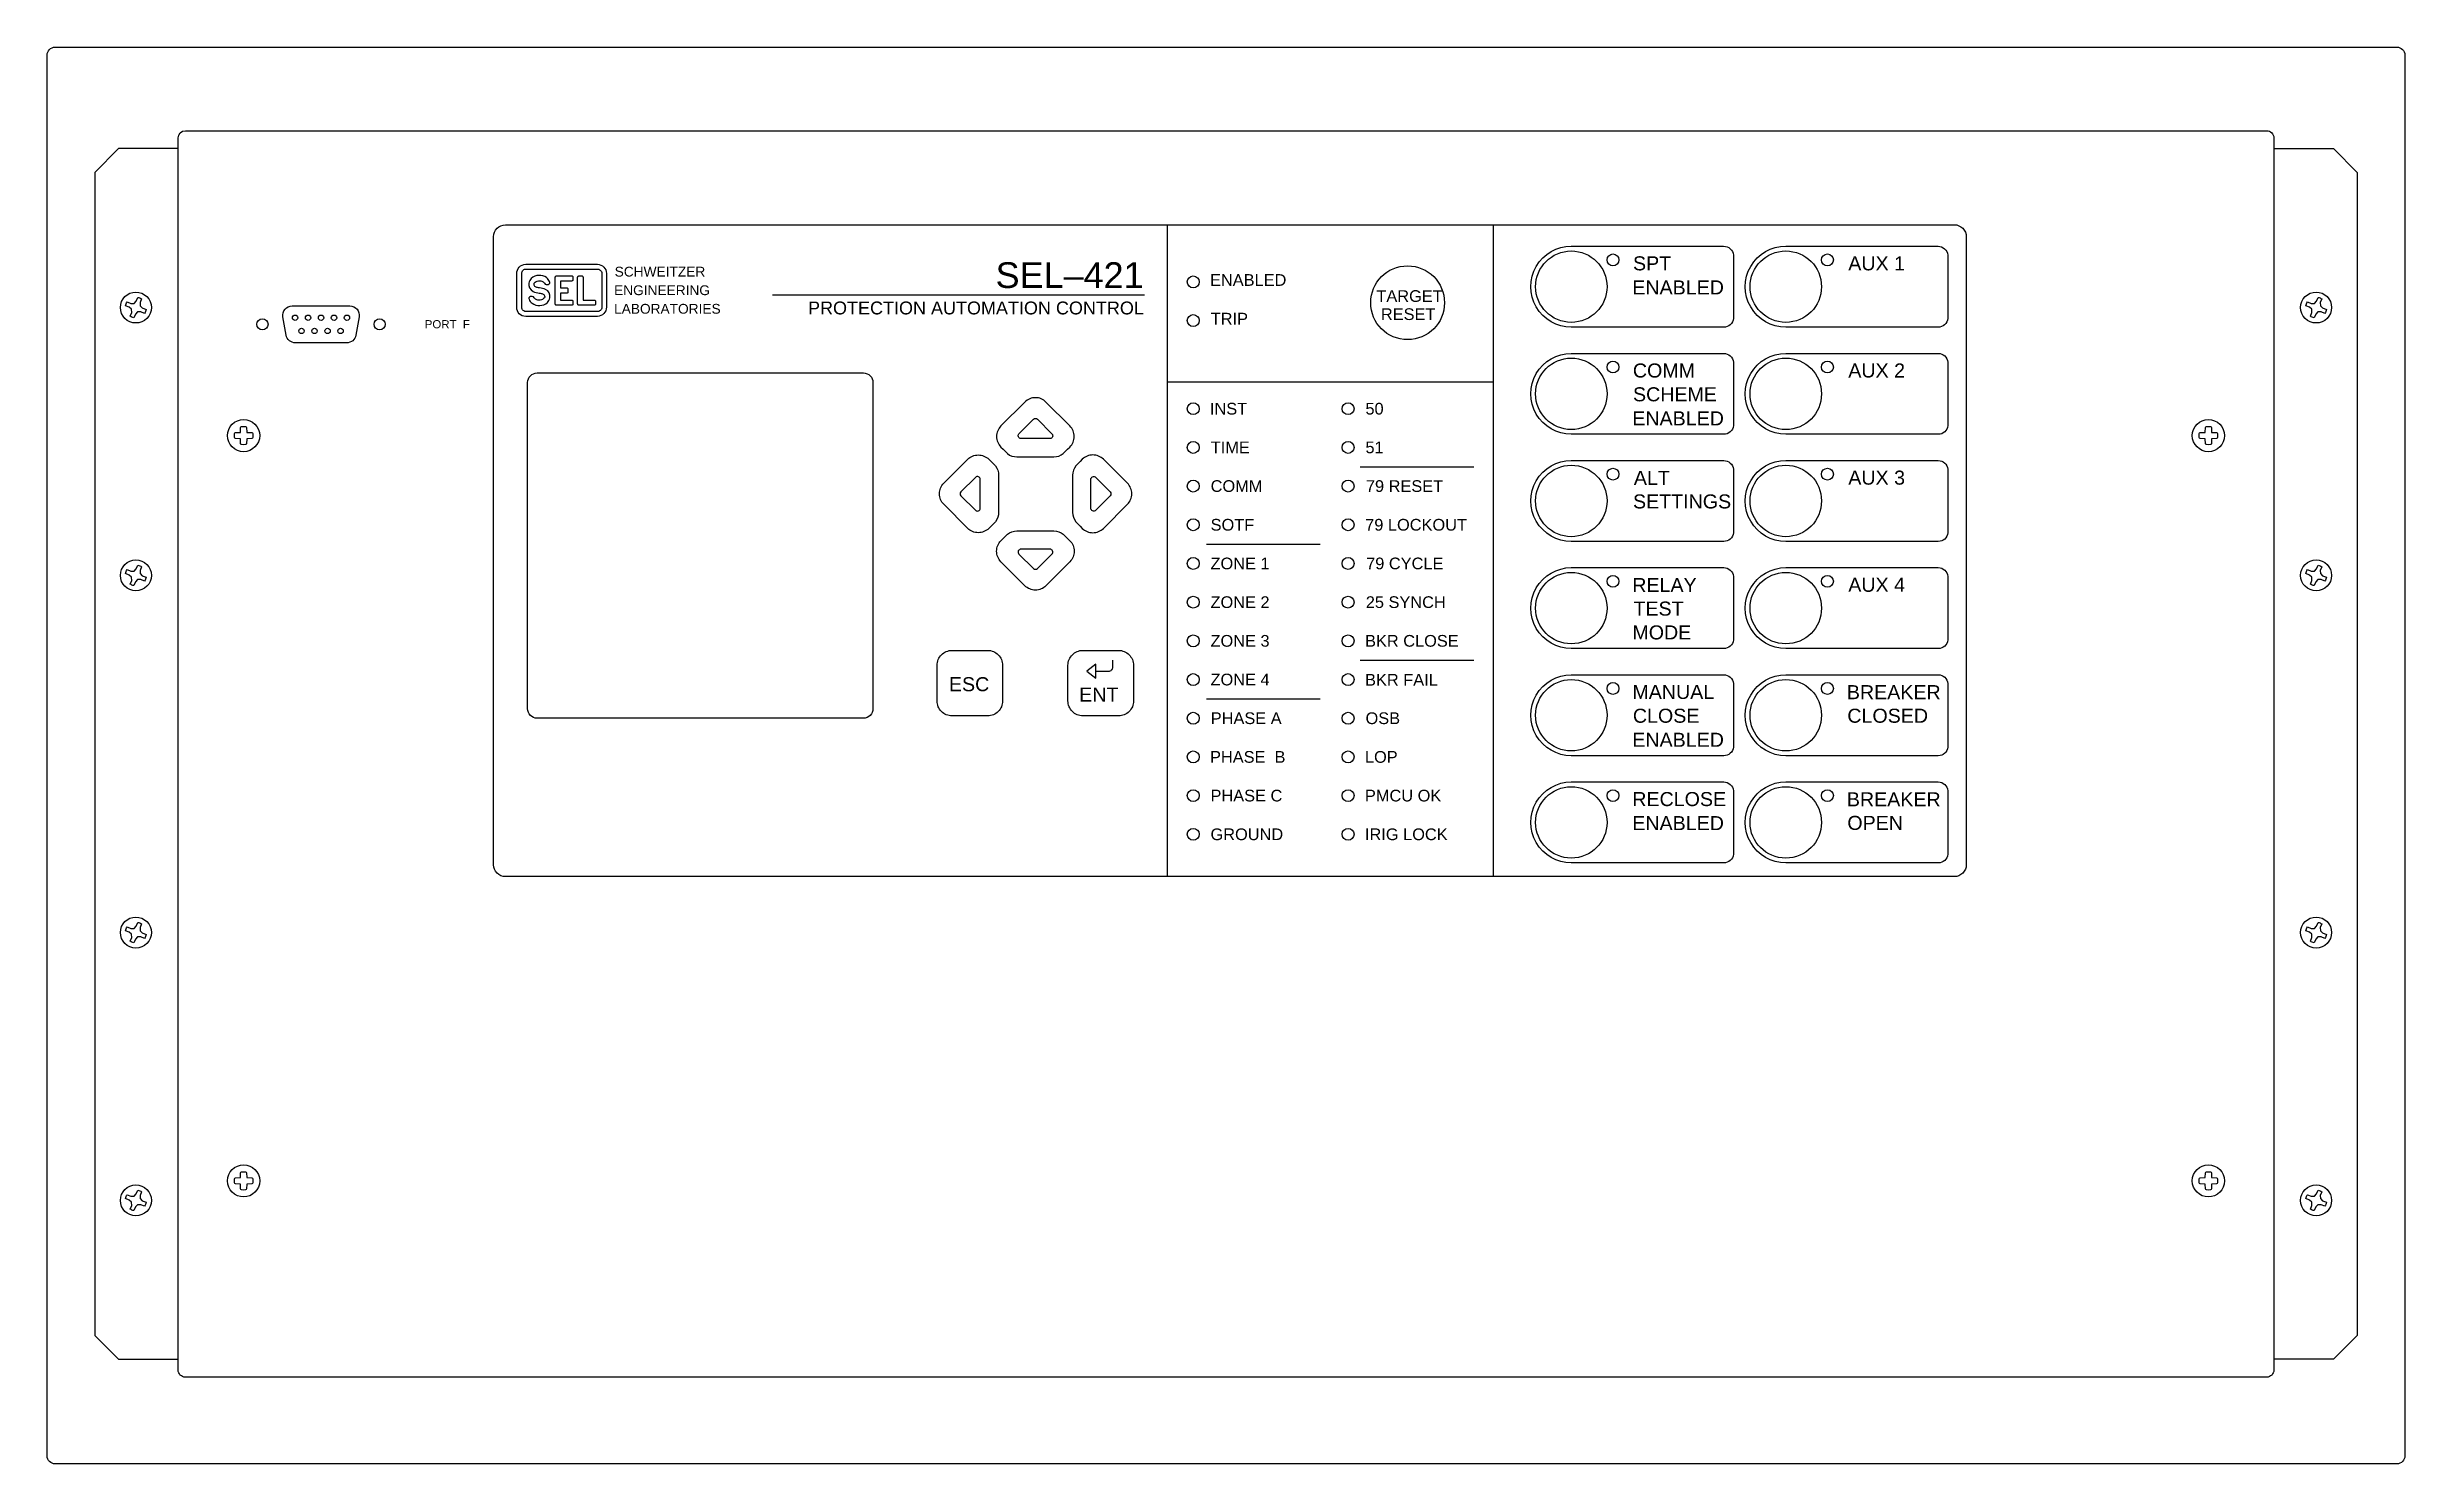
# Model space of a CAD drawing. Extents: x 1 to 47.7, y 0.3 to 34.2.
# Drawn here: x 3.2 to 23, y 6 to 17.9 of the extents above; entities that cross this region are included whole.
import ezdxf

# ---------------------------------------------------------------- set-up
doc = ezdxf.new("R2010")
doc.units = 0
doc.header["$MEASUREMENT"] = 0
for name, color, linetype in [('3_1__H__HORIZONTAL_RACK_MO', 7, 'CONTINUOUS'), ('3_2__3__HORIZONTAL_PANEL_M', 7, 'CONTINUOUS'), ('7_0______DWG_', 7, 'CONTINUOUS')]:
    doc.layers.add(name, color=color, linetype=linetype)
doc.styles.add('ARIAL', font='arial.ttf')

msp = doc.modelspace()

# ---------------------------------------------------------------- texts
at = {"layer": '7_0______DWG_', "style": 'ARIAL'}
for s, height, p in [('SCHWEITZER', 0.0824, (7.966, 15.973)), ('SEL–421', 0.2163, (11.165, 15.877)), ('SPT', 0.118, (16.518, 16.025)), ('AUX 1', 0.118, (18.326, 16.025)), ('ENGINEERING', 0.08237, (7.961, 15.817)), ('ENABLED', 0.0983, (12.966, 15.895)), ('TARGET', 0.0983, (14.363, 15.76)), ('ENABLED', 0.118, (16.512, 15.823)), ('LABORATORIES', 0.08237, (7.961, 15.661)), ('PROTECTION AUTOMATION CONTROL', 0.10817, (9.59, 15.655)), ('TRIP', 0.0983, (12.972, 15.57)), ('RESET', 0.0983, (14.401, 15.608)), ('PORT  F', 0.0688, (6.371, 15.538)), ('COMM', 0.118, (16.517, 15.125)), ('AUX 2', 0.118, (18.326, 15.125)), ('INST', 0.0983, (12.965, 14.814)), ('50', 0.0983, (14.271, 14.814)), ('SCHEME', 0.118, (16.518, 14.925)), ('ENABLED', 0.118, (16.512, 14.723)), ('TIME', 0.0983, (12.972, 14.489)), ('51', 0.0983, (14.271, 14.489)), ('COMM', 0.0983, (12.971, 14.164)), ('79 RESET', 0.0983, (14.275, 14.164)), ('ALT', 0.118, (16.525, 14.223)), ('AUX 3', 0.118, (18.326, 14.225)), ('SETTINGS', 0.118, (16.518, 14.025)), ('SOTF', 0.0983, (12.971, 13.839)), ('79 LOCKOUT', 0.0983, (14.269, 13.839)), ('ZONE 1', 0.0983, (12.97, 13.514)), ('79 CYCLE', 0.0983, (14.277, 13.514)), ('ZONE 2', 0.0983, (12.97, 13.189)), ('25 SYNCH', 0.0983, (14.274, 13.189)), ('RELAY', 0.118, (16.512, 13.323)), ('AUX 4', 0.118, (18.326, 13.325)), ('TEST', 0.118, (16.522, 13.125)), ('ZONE 3', 0.0983, (12.97, 12.864)), ('BKR CLOSE', 0.0983, (14.268, 12.864)), ('MODE', 0.118, (16.513, 12.925)), ('ESC', 0.118, (10.773, 12.49)), ('ENT', 0.118, (11.867, 12.403)), ('ZONE 4', 0.0983, (12.97, 12.539)), ('BKR FAIL', 0.0983, (14.268, 12.537)), ('MANUAL', 0.118, (16.513, 12.425)), ('BREAKER', 0.118, (18.314, 12.423)), ('PHASE A', 0.0983, (12.972, 12.214)), ('OSB', 0.0983, (14.272, 12.214)), ('CLOSE', 0.118, (16.517, 12.225)), ('CLOSED', 0.118, (18.318, 12.225)), ('ENABLED', 0.118, (16.512, 12.023)), ('PHASE  B', 0.0983, (12.966, 11.889)), ('LOP', 0.0983, (14.267, 11.889)), ('PHASE C', 0.0983, (12.97, 11.564)), ('PMCU OK', 0.0983, (14.267, 11.564)), ('RECLOSE', 0.118, (16.512, 11.525)), ('BREAKER', 0.118, (18.314, 11.523)), ('GROUND', 0.0983, (12.97, 11.239)), ('IRIG LOCK', 0.0983, (14.267, 11.239)), ('ENABLED', 0.118, (16.512, 11.323)), ('OPEN', 0.118, (18.318, 11.325))]:
    msp.add_text(s, height=height, dxfattribs=at).set_placement(p)

# ---------------------------------------------------------------- linework, layer by layer
at = {"layer": '3_1__H__HORIZONTAL_RACK_MO'}
for points in [[(4.3, 17.048), (3.8, 17.048), (3.6, 16.848), (3.6, 7.078), (3.8, 6.878), (4.3, 6.878)], [(21.9, 17.048), (22.4, 17.048), (22.6, 16.848), (22.6, 7.078), (22.4, 6.878), (21.9, 6.878)]]:
    msp.add_lwpolyline(points, dxfattribs=at)
for points in [[(4.361, 17.198), (21.839, 17.198, -0.414215), (21.9, 17.137), (21.9, 6.789, -0.414214), (21.839, 6.728), (4.361, 6.728, -0.414214), (4.3, 6.789), (4.3, 17.137, -0.414212)], [(4.018, 15.664), (3.986, 15.677), (3.96, 15.677), (3.942, 15.658), (3.929, 15.627, -0.101001), (3.897, 15.64), (3.91, 15.671), (3.909, 15.698), (3.89, 15.716), (3.859, 15.728, -0.101024), (3.872, 15.761), (3.904, 15.748), (3.93, 15.748), (3.948, 15.767), (3.961, 15.798, -0.10107), (3.993, 15.785), (3.98, 15.754), (3.981, 15.728), (3.999, 15.71), (4.031, 15.697, -0.101055)], [(22.328, 15.664), (22.296, 15.677), (22.27, 15.677), (22.252, 15.658), (22.239, 15.627, -0.101001), (22.207, 15.64), (22.22, 15.671), (22.219, 15.698), (22.2, 15.716), (22.169, 15.728, -0.101024), (22.182, 15.761), (22.214, 15.748), (22.24, 15.748), (22.258, 15.767), (22.271, 15.798, -0.10107), (22.303, 15.785), (22.29, 15.754), (22.291, 15.728), (22.309, 15.71), (22.341, 15.697, -0.101055)], [(4.018, 13.414), (3.986, 13.427), (3.96, 13.427), (3.942, 13.408), (3.929, 13.377, -0.101001), (3.897, 13.39), (3.91, 13.421), (3.909, 13.448), (3.89, 13.466), (3.859, 13.478, -0.101024), (3.872, 13.511), (3.904, 13.498), (3.93, 13.498), (3.948, 13.517), (3.961, 13.548, -0.10107), (3.993, 13.535), (3.98, 13.504), (3.981, 13.478), (3.999, 13.46), (4.031, 13.447, -0.101055)], [(22.328, 13.414), (22.296, 13.427), (22.27, 13.427), (22.252, 13.408), (22.239, 13.377, -0.101001), (22.207, 13.39), (22.22, 13.421), (22.219, 13.448), (22.2, 13.466), (22.169, 13.478, -0.101024), (22.182, 13.511), (22.214, 13.498), (22.24, 13.498), (22.258, 13.517), (22.271, 13.548, -0.10107), (22.303, 13.535), (22.29, 13.504), (22.291, 13.478), (22.309, 13.46), (22.341, 13.447, -0.101055)], [(4.018, 10.414), (3.986, 10.427), (3.96, 10.427), (3.942, 10.408), (3.929, 10.377, -0.101001), (3.897, 10.39), (3.91, 10.421), (3.909, 10.448), (3.89, 10.466), (3.859, 10.478, -0.101024), (3.872, 10.511), (3.904, 10.498), (3.93, 10.498), (3.948, 10.517), (3.961, 10.548, -0.10107), (3.993, 10.535), (3.98, 10.504), (3.981, 10.478), (3.999, 10.46), (4.031, 10.447, -0.101055)], [(22.328, 10.414), (22.296, 10.427), (22.27, 10.427), (22.252, 10.408), (22.239, 10.377, -0.101001), (22.207, 10.39), (22.22, 10.421), (22.219, 10.448), (22.2, 10.466), (22.169, 10.478, -0.101024), (22.182, 10.511), (22.214, 10.498), (22.24, 10.498), (22.258, 10.517), (22.271, 10.548, -0.10107), (22.303, 10.535), (22.29, 10.504), (22.291, 10.478), (22.309, 10.46), (22.341, 10.447, -0.101055)], [(4.018, 8.164), (3.986, 8.177), (3.96, 8.177), (3.942, 8.158), (3.929, 8.127, -0.101001), (3.897, 8.14), (3.91, 8.171), (3.909, 8.198), (3.89, 8.216), (3.859, 8.228, -0.101024), (3.872, 8.261), (3.904, 8.248), (3.93, 8.248), (3.948, 8.267), (3.961, 8.298, -0.10107), (3.993, 8.285), (3.98, 8.254), (3.981, 8.228), (3.999, 8.21), (4.031, 8.197, -0.101055)], [(22.328, 8.164), (22.296, 8.177), (22.27, 8.177), (22.252, 8.158), (22.239, 8.127, -0.101001), (22.207, 8.14), (22.22, 8.171), (22.219, 8.198), (22.2, 8.216), (22.169, 8.228, -0.101024), (22.182, 8.261), (22.214, 8.248), (22.24, 8.248), (22.258, 8.267), (22.271, 8.298, -0.10107), (22.303, 8.285), (22.29, 8.254), (22.291, 8.228), (22.309, 8.21), (22.341, 8.197, -0.101055)]]:
    msp.add_lwpolyline(points, format="xyb", close=True, dxfattribs=at)
for centre in [(3.945, 15.713), (22.255, 15.713), (3.945, 13.463), (22.255, 13.463), (3.945, 10.463), (22.255, 10.463), (3.945, 8.213), (22.255, 8.213)]:
    msp.add_circle(centre, 0.13, dxfattribs=at)
at = {"layer": '3_2__3__HORIZONTAL_PANEL_M'}
msp.add_lwpolyline([(3.267, 17.9), (22.932, 17.9, -0.414082), (23, 17.833), (23, 6.068, -0.414079), (22.933, 6), (3.268, 6, -0.414081), (3.2, 6.067), (3.2, 17.832, -0.414077)], format="xyb", close=True, dxfattribs=at)
at = {"layer": '7_0______DWG_'}
for points in [[(7.049, 16.408), (19.217, 16.408, -0.414315), (19.317, 16.308), (19.317, 11.033, -0.414634), (19.217, 10.933), (7.049, 10.933, -0.414229), (6.949, 11.033), (6.949, 16.308, -0.414193)], [(7.219, 15.638, -0.4132), (7.143, 15.714), (7.143, 15.998, -0.404471), (7.219, 16.076), (7.821, 16.076, -0.4132), (7.897, 15.999), (7.897, 15.716, -0.404471), (7.821, 15.638)], [(16, 16.228), (17.279, 16.228, -0.385887), (17.361, 16.154), (17.361, 15.621, -0.395152), (17.279, 15.548), (16, 15.548, -1.000771)], [(17.801, 16.228), (19.08, 16.228, -0.385887), (19.161, 16.154), (19.161, 15.621, -0.395152), (19.08, 15.548), (17.801, 15.548, -1.000771)], [(7.225, 15.679, -0.420704), (7.185, 15.714), (7.185, 15.999, -0.441125), (7.225, 16.036), (7.818, 16.036, -0.420704), (7.858, 16), (7.858, 15.715, -0.441125), (7.818, 15.679)], [(7.329, 15.983, 0.192116), (7.265, 15.957, 0.12608), (7.245, 15.918, 0.336344), (7.281, 15.848, 0.087668), (7.333, 15.834, -0.022201), (7.348, 15.832, -0.039737), (7.359, 15.828, -0.23043), (7.378, 15.81, -0.182747), (7.376, 15.795, -0.221111), (7.341, 15.776, -0.058363), (7.32, 15.775, -0.13415), (7.297, 15.787, 0.006668), (7.285, 15.802, 0.085557), (7.282, 15.804, 0.231613), (7.252, 15.801, 0.170757), (7.246, 15.794, 0.118457), (7.247, 15.782, 0.153081), (7.273, 15.749, 0.186266), (7.338, 15.73, 0.192116), (7.402, 15.755, 0.12608), (7.422, 15.794, 0.336344), (7.386, 15.864, 0.087668), (7.334, 15.878, -0.022201), (7.319, 15.881, -0.039737), (7.308, 15.884, -0.23043), (7.289, 15.902, -0.182747), (7.291, 15.917, -0.221111), (7.325, 15.936, -0.058363), (7.347, 15.937, -0.13415), (7.369, 15.925, 0.006668), (7.382, 15.91, 0.085557), (7.384, 15.908, 0.231613), (7.415, 15.911, 0.170757), (7.421, 15.918, 0.118457), (7.419, 15.931, 0.153081), (7.393, 15.964, 0.186266)], [(7.467, 15.744), (7.467, 15.966, -0.076988), (7.468, 15.972, -0.100965), (7.47, 15.976, -0.102674), (7.474, 15.978, -0.07201), (7.479, 15.979), (7.604, 15.979, -0.048364), (7.608, 15.978, -0.116354), (7.613, 15.975, -0.122593), (7.615, 15.971, -0.034253), (7.616, 15.967), (7.616, 15.947, -0.034253), (7.615, 15.943, -0.122593), (7.613, 15.939, -0.116354), (7.608, 15.936, -0.048364), (7.604, 15.935), (7.51, 15.935), (7.51, 15.877), (7.565, 15.877, -0.060703), (7.568, 15.877, -0.109475), (7.571, 15.875, -0.113248), (7.573, 15.871, -0.051552), (7.573, 15.867), (7.573, 15.843, -0.051552), (7.573, 15.839, -0.113248), (7.571, 15.836, -0.109475), (7.568, 15.834, -0.060703), (7.565, 15.833), (7.51, 15.833), (7.51, 15.776), (7.604, 15.776, -0.048364), (7.608, 15.775, -0.116354), (7.613, 15.772, -0.122593), (7.615, 15.768, -0.034253), (7.616, 15.764), (7.616, 15.743, -0.034253), (7.615, 15.739, -0.122593), (7.613, 15.735, -0.116354), (7.608, 15.732, -0.048364), (7.604, 15.732), (7.479, 15.732, -0.07201), (7.474, 15.732, -0.102674), (7.47, 15.735, -0.100965), (7.468, 15.739, -0.076988), (7.467, 15.744)], [(7.701, 15.966), (7.701, 15.776), (7.793, 15.776, -0.048364), (7.797, 15.775, -0.116354), (7.801, 15.772, -0.122593), (7.804, 15.768, -0.034253), (7.804, 15.764), (7.804, 15.743, -0.034253), (7.804, 15.739, -0.122593), (7.801, 15.735, -0.116354), (7.797, 15.732, -0.048364), (7.793, 15.732), (7.667, 15.732, -0.07201), (7.663, 15.732, -0.102674), (7.659, 15.735, -0.100965), (7.656, 15.739, -0.076988), (7.655, 15.744), (7.655, 15.966, -0.076988), (7.656, 15.972, -0.100965), (7.659, 15.976, -0.102674), (7.663, 15.978, -0.07201), (7.667, 15.979), (7.689, 15.979, -0.07201), (7.693, 15.978, -0.102674), (7.697, 15.976, -0.100965), (7.7, 15.972, -0.076988), (7.701, 15.966)], [(5.258, 15.727), (5.742, 15.727, -0.46318), (5.82, 15.635), (5.793, 15.481, -0.363045), (5.715, 15.416), (5.285, 15.416, -0.360245), (5.207, 15.481), (5.18, 15.635, -0.463312)], [(16, 15.328), (17.28, 15.328, -0.385887), (17.361, 15.254), (17.361, 14.721, -0.395152), (17.28, 14.648), (16, 14.648, -1.000771)], [(17.801, 15.328), (19.081, 15.328, -0.385887), (19.162, 15.254), (19.162, 14.721, -0.395152), (19.081, 14.648), (17.801, 14.648, -1.000771)], [(10.055, 12.263), (7.315, 12.263, -0.414221), (7.235, 12.343), (7.235, 15.083, -0.414221), (7.315, 15.163), (10.055, 15.163, -0.414221), (10.135, 15.083), (10.135, 12.343, -0.414221)], [(11.655, 14.459, 0.176539), (11.733, 14.486), (11.77, 14.522), (11.789, 14.541, 0.414214), (11.789, 14.718), (11.588, 14.919, 0.414214), (11.411, 14.919), (11.21, 14.718, 0.414214), (11.21, 14.541), (11.229, 14.522), (11.265, 14.486, 0.176539), (11.344, 14.459)], [(11.516, 14.775), (11.638, 14.653, -0.66386), (11.621, 14.613), (11.378, 14.613, -0.66386), (11.361, 14.653), (11.483, 14.775, -0.408376)], [(11.19, 13.992, -0.176539), (11.163, 13.914), (11.127, 13.877), (11.108, 13.858, -0.414214), (10.931, 13.858), (10.73, 14.06, -0.414214), (10.73, 14.237), (10.931, 14.438, -0.414214), (11.108, 14.438), (11.127, 14.419), (11.163, 14.382, -0.176539), (11.19, 14.304)], [(11.812, 13.992, 0.176539), (11.839, 13.914), (11.874, 13.877), (11.893, 13.858, 0.414214), (12.07, 13.858), (12.272, 14.06, 0.414214), (12.272, 14.237), (12.07, 14.438, 0.414214), (11.893, 14.438), (11.874, 14.419), (11.839, 14.382, 0.176539), (11.812, 14.304)], [(10.874, 14.131), (10.996, 14.01, 0.66386), (11.036, 14.027), (11.036, 14.27, 0.66386), (10.996, 14.286), (10.874, 14.165, 0.408376)], [(12.127, 14.131), (12.006, 14.01, -0.66386), (11.965, 14.027), (11.965, 14.27, -0.66386), (12.006, 14.286), (12.127, 14.165, -0.408376)], [(16, 14.428), (17.28, 14.428, -0.385887), (17.361, 14.354), (17.361, 13.821, -0.395152), (17.28, 13.748), (16, 13.748, -1.000771)], [(17.801, 14.428), (19.081, 14.428, -0.385887), (19.162, 14.354), (19.162, 13.821, -0.395152), (19.081, 13.748), (17.801, 13.748, -1.000771)], [(11.655, 13.836, -0.176539), (11.733, 13.809), (11.77, 13.773), (11.789, 13.754, -0.414214), (11.789, 13.578), (11.588, 13.376, -0.414214), (11.411, 13.376), (11.21, 13.578, -0.414214), (11.21, 13.754), (11.229, 13.773), (11.265, 13.809, -0.176539), (11.344, 13.836)], [(11.516, 13.521), (11.638, 13.642, 0.66386), (11.621, 13.683), (11.378, 13.683, 0.66386), (11.361, 13.642), (11.483, 13.521, 0.408376)], [(16, 13.528), (17.28, 13.528, -0.385887), (17.361, 13.454), (17.361, 12.921, -0.395152), (17.28, 12.848), (16, 12.848, -1.000771)], [(17.801, 13.528), (19.081, 13.528, -0.385887), (19.162, 13.454), (19.162, 12.921, -0.395152), (19.081, 12.848), (17.801, 12.848, -1.000771)], [(10.799, 12.833), (11.099, 12.833, -0.414214), (11.224, 12.708), (11.224, 12.408, -0.414214), (11.099, 12.283), (10.799, 12.283, -0.414214), (10.674, 12.408), (10.674, 12.708, -0.414214)], [(10.799, 12.833), (11.099, 12.833, -0.414214), (11.224, 12.708), (11.224, 12.408, -0.414214), (11.099, 12.283), (10.799, 12.283, -0.414214), (10.674, 12.408), (10.674, 12.708, -0.414214)], [(11.898, 12.833), (12.198, 12.833, -0.414214), (12.323, 12.708), (12.323, 12.408, -0.414214), (12.198, 12.283), (11.898, 12.283, -0.414214), (11.773, 12.408), (11.773, 12.708, -0.414214)], [(11.898, 12.833), (12.198, 12.833, -0.414214), (12.323, 12.708), (12.323, 12.408, -0.414214), (12.198, 12.283), (11.898, 12.283, -0.414214), (11.773, 12.408), (11.773, 12.708, -0.414214)], [(16, 12.628), (17.28, 12.628, -0.385887), (17.361, 12.554), (17.361, 12.021, -0.395152), (17.28, 11.948), (16, 11.948, -1.000771)], [(17.801, 12.628), (19.081, 12.628, -0.385887), (19.162, 12.554), (19.162, 12.021, -0.395152), (19.081, 11.948), (17.801, 11.948, -1.000771)], [(16, 11.728), (17.28, 11.728, -0.385887), (17.361, 11.654), (17.361, 11.121, -0.395152), (17.28, 11.048), (16, 11.048, -1.000771)], [(17.801, 11.728), (19.081, 11.728, -0.385887), (19.162, 11.654), (19.162, 11.121, -0.395152), (19.081, 11.048), (17.801, 11.048, -1.000771)]]:
    msp.add_lwpolyline(points, format="xyb", close=True, dxfattribs=at)
for points in [[(12.605, 16.408), (12.605, 10.933)], [(15.345, 16.408), (15.345, 10.933)], [(12.416, 15.818), (9.292, 15.818)], [(12.605, 15.09), (15.345, 15.09)], [(14.227, 14.375), (15.181, 14.375)], [(12.937, 13.725), (13.891, 13.725)], [(14.227, 12.75), (15.181, 12.75)], [(12.937, 12.425), (13.891, 12.425)]]:
    msp.add_lwpolyline(points, dxfattribs=at)
for points in [[(4.867, 14.713, -0.391794), (4.875, 14.705), (4.877, 14.665, 0.399739), (4.878, 14.664), (4.918, 14.662, -0.391859), (4.926, 14.654), (4.926, 14.62, -0.391764), (4.918, 14.612), (4.878, 14.61, 0.399816), (4.877, 14.609), (4.875, 14.569, -0.391825), (4.867, 14.561), (4.85, 14.56), (4.833, 14.561, -0.391806), (4.825, 14.569), (4.823, 14.609, 0.399638), (4.822, 14.61), (4.782, 14.612, -0.391814), (4.774, 14.62), (4.774, 14.654, -0.39186), (4.782, 14.662), (4.822, 14.664, 0.399739), (4.823, 14.665), (4.825, 14.705, -0.391769), (4.833, 14.713), (4.85, 14.714), (4.867, 14.713)], [(21.367, 14.713, -0.391794), (21.375, 14.705), (21.377, 14.665, 0.399739), (21.378, 14.664), (21.418, 14.662, -0.391859), (21.426, 14.654), (21.426, 14.62, -0.391764), (21.418, 14.612), (21.378, 14.61, 0.399816), (21.377, 14.609), (21.375, 14.569, -0.391825), (21.367, 14.561), (21.35, 14.56), (21.333, 14.561, -0.391806), (21.325, 14.569), (21.323, 14.609, 0.399638), (21.322, 14.61), (21.282, 14.612, -0.391814), (21.274, 14.62), (21.274, 14.654, -0.39186), (21.282, 14.662), (21.322, 14.664, 0.399739), (21.323, 14.665), (21.325, 14.705, -0.391769), (21.333, 14.713), (21.35, 14.714), (21.367, 14.713)], [(12.007, 12.658), (12.115, 12.658, 0.414214), (12.15, 12.693), (12.15, 12.75)], [(12.007, 12.658), (12.115, 12.658, 0.414214), (12.15, 12.693), (12.15, 12.75)], [(4.867, 8.453, -0.391794), (4.875, 8.445), (4.877, 8.405, 0.399739), (4.878, 8.404), (4.918, 8.402, -0.391859), (4.926, 8.394), (4.926, 8.36, -0.391764), (4.918, 8.352), (4.878, 8.35, 0.399816), (4.877, 8.349), (4.875, 8.309, -0.391825), (4.867, 8.301), (4.85, 8.3), (4.833, 8.301, -0.391806), (4.825, 8.309), (4.823, 8.349, 0.399638), (4.822, 8.35), (4.782, 8.352, -0.391814), (4.774, 8.36), (4.774, 8.394, -0.39186), (4.782, 8.402), (4.822, 8.404, 0.399739), (4.823, 8.405), (4.825, 8.445, -0.391769), (4.833, 8.453), (4.85, 8.454), (4.867, 8.453)], [(21.367, 8.453, -0.391794), (21.375, 8.445), (21.377, 8.405, 0.399739), (21.378, 8.404), (21.418, 8.402, -0.391859), (21.426, 8.394), (21.426, 8.36, -0.391764), (21.418, 8.352), (21.378, 8.35, 0.399816), (21.377, 8.349), (21.375, 8.309, -0.391825), (21.367, 8.301), (21.35, 8.3), (21.333, 8.301, -0.391806), (21.325, 8.309), (21.323, 8.349, 0.399638), (21.322, 8.35), (21.282, 8.352, -0.391814), (21.274, 8.36), (21.274, 8.394, -0.39186), (21.282, 8.402), (21.322, 8.404, 0.399739), (21.323, 8.405), (21.325, 8.445, -0.391769), (21.333, 8.453), (21.35, 8.454), (21.367, 8.453)]]:
    msp.add_lwpolyline(points, format="xyb", dxfattribs=at)
msp.add_lwpolyline([(12.007, 12.716), (11.932, 12.658), (12.007, 12.6)], close=True, dxfattribs=at)
msp.add_lwpolyline([(12.007, 12.716), (11.932, 12.658), (12.007, 12.6)], close=True, dxfattribs=at)
for centre, radius in [((14.625, 15.753), 0.31), ((16, 15.888), 0.3), ((16.35, 16.113), 0.05), ((17.801, 15.888), 0.3), ((18.151, 16.113), 0.05), ((12.825, 15.928), 0.05), ((5.282, 15.627), 0.0225), ((5.391, 15.627), 0.0225), ((5.5, 15.627), 0.0225), ((5.609, 15.627), 0.0225), ((5.718, 15.627), 0.0225), ((12.825, 15.603), 0.05), ((5.008, 15.572), 0.047), ((5.336, 15.516), 0.0225), ((5.445, 15.516), 0.0225), ((5.555, 15.516), 0.0225), ((5.664, 15.516), 0.0225), ((5.992, 15.572), 0.047), ((16, 14.988), 0.3), ((16.35, 15.213), 0.05), ((17.801, 14.988), 0.3), ((18.151, 15.213), 0.05), ((12.825, 14.863), 0.05), ((14.125, 14.863), 0.05), ((4.85, 14.637), 0.135), ((21.35, 14.637), 0.135), ((12.825, 14.538), 0.05), ((14.125, 14.538), 0.05), ((12.825, 14.213), 0.05), ((14.125, 14.213), 0.05), ((16, 14.088), 0.3), ((16.35, 14.313), 0.05), ((17.801, 14.088), 0.3), ((18.151, 14.313), 0.05), ((12.825, 13.888), 0.05), ((14.125, 13.888), 0.05), ((12.825, 13.563), 0.05), ((14.125, 13.563), 0.05), ((16, 13.188), 0.3), ((17.801, 13.188), 0.3), ((12.825, 13.238), 0.05), ((14.125, 13.238), 0.05), ((16.35, 13.413), 0.05), ((18.151, 13.413), 0.05), ((12.825, 12.913), 0.05), ((14.125, 12.913), 0.05), ((12.825, 12.588), 0.05), ((14.125, 12.588), 0.05), ((16, 12.288), 0.3), ((16.35, 12.513), 0.05), ((17.801, 12.288), 0.3), ((18.151, 12.513), 0.05), ((12.825, 12.263), 0.05), ((14.125, 12.263), 0.05), ((12.825, 11.938), 0.05), ((14.125, 11.938), 0.05), ((16, 11.388), 0.3), ((17.801, 11.388), 0.3), ((12.825, 11.613), 0.05), ((14.125, 11.613), 0.05), ((16.35, 11.613), 0.05), ((18.151, 11.613), 0.05), ((12.825, 11.288), 0.05), ((14.125, 11.288), 0.05), ((4.85, 8.377), 0.135), ((21.35, 8.377), 0.135)]:
    msp.add_circle(centre, radius, dxfattribs=at)

msp.set_redraw_order([(e.dxf.handle, doc.entitydb.next_handle()) for e in msp.query("TEXT MTEXT ATTDEF DIMENSION ARC_DIMENSION")])  # texts and dimensions are drawn at this point

doc.saveas('drawing.dxf')
